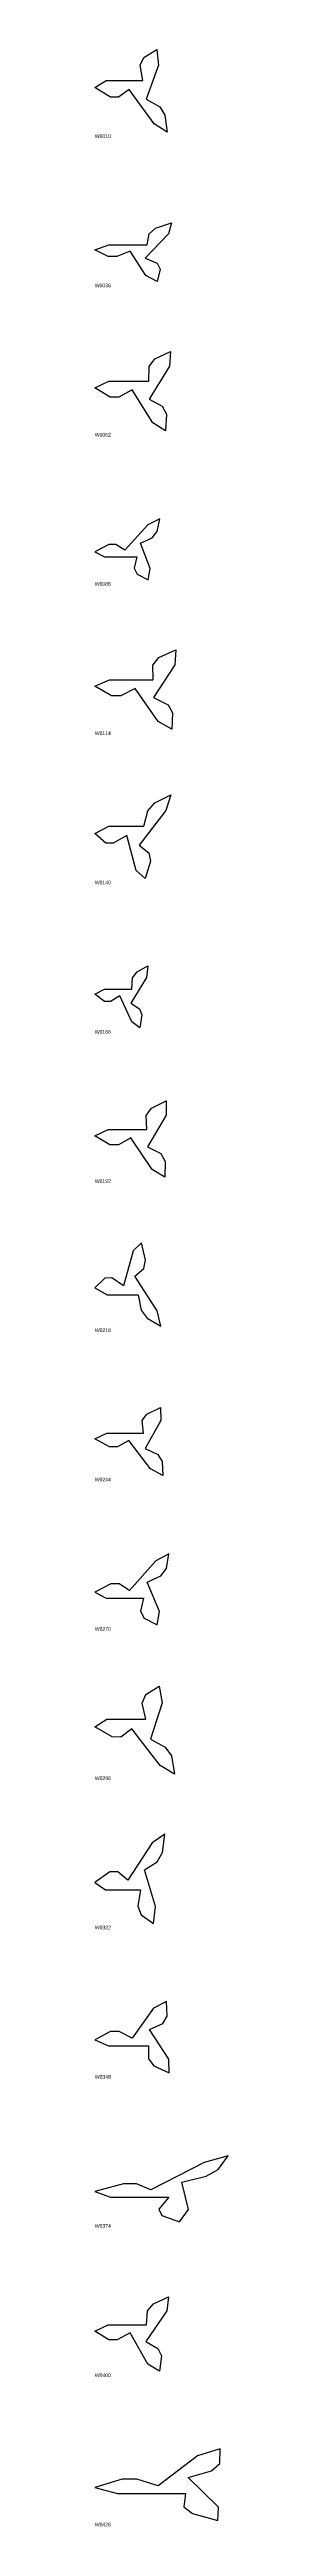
# Model space of a CAD drawing. Header units: millimetres. Extents: x 0 to 2703, y -1633 to 66.
# Drawn here: x 949 to 1039, y -1633 to 56 of the extents above; entities that cross this region are included whole.
import ezdxf

# ---------------------------------------------------------------- set-up
doc = ezdxf.new("R2010")
doc.units = ezdxf.units.MM

msp = doc.modelspace()

# ---------------------------------------------------------------- linework, layer by layer
at = {"layer": 'RECOVERED_OUTLINES'}
for points in [[(956.6, 35.1), (981.4, 35.1), (979.6, 45.5), (982.2, 50.9), (990.9, 56.3), (992.2, 45.7), (983.8, 22.4), (992.9, 17.3), (996.5, 11.6), (998, 0), (989.1, 5.5), (972.1, 28.9), (964.9, 23.7), (959.5, 23.8), (948.8, 30.3)], [(958.4, -76.8), (984.4, -76.8), (985.8, -69.5), (990.1, -65.6), (1000.9, -61.8), (999, -69.3), (983.1, -85.9), (991.1, -89.5), (993.2, -93.5), (991.2, -101.8), (983.6, -97.9), (972.9, -81.2), (963.7, -84.9), (958, -84.9), (948.8, -80.2)], [(958.3, -169.9), (985.6, -169.9), (985.7, -159.9), (989.6, -154.7), (1000.3, -149.6), (999.6, -159.7), (985.7, -182.1), (994.7, -186.9), (997.6, -192.4), (996.9, -203.6), (988.2, -198.3), (974.2, -175.8), (965.2, -180.8), (959.2, -180.8), (948.8, -174.5)], [(955.5, -289.7), (977.3, -289.7), (975.5, -297.4), (977.6, -301.4), (985.1, -305.3), (986.5, -297.5), (979.8, -280.3), (987.9, -276.6), (991.2, -272.3), (992.9, -263.7), (984.9, -267.8), (969.3, -285.1), (963.1, -281.3), (958.3, -281.3), (948.8, -286.2)], [(958.9, -373.4), (988.4, -373.4), (988.3, -363.4), (992.4, -358.2), (1003.8, -353), (1003.3, -363.2), (988.8, -385.6), (998.6, -390.5), (1001.7, -396), (1001.2, -407.1), (991.8, -401.9), (976.2, -379.3), (966.6, -384.3), (960.1, -384.3), (948.8, -377.9)], [(958.3, -473.3), (982.1, -473.3), (984.9, -462.8), (989.7, -457.3), (1000.4, -451.9), (997.1, -462.6), (979, -486.2), (985.6, -491.4), (986.6, -497.1), (983, -508.9), (976.9, -503.4), (970.6, -479.6), (961.4, -484.9), (956.2, -484.8), (948.8, -478.2)], [(955.5, -584.4), (973.9, -584.4), (974.5, -576.6), (977.5, -572.5), (984.9, -568.5), (983.9, -576.4), (973.3, -593.9), (979.1, -597.7), (980.7, -602), (979.5, -610.7), (974, -606.6), (965.8, -589), (959.5, -592.9), (955.5, -592.9), (948.8, -587.9)], [(957.8, -680.1), (984.1, -680.1), (983.8, -670.5), (987.4, -665.5), (997.4, -660.6), (997.2, -670.3), (984.7, -691.8), (993.6, -696.5), (996.6, -701.8), (996.4, -712.5), (987.8, -707.4), (973.3, -685.8), (964.9, -690.6), (959.1, -690.5), (948.8, -684.5)], [(957.1, -792.9), (978.3, -792.9), (980.4, -803.3), (984.5, -808.8), (993.8, -814.2), (991.3, -803.6), (976.1, -780), (982.1, -774.9), (983.2, -769.1), (980.5, -757.4), (974.8, -762.9), (968.3, -786.6), (960.3, -781.3), (955.7, -781.4), (948.8, -788)], [(957, -887.1), (981.8, -887.1), (981.1, -878.5), (984.2, -874.1), (993.4, -869.6), (993.7, -878.4), (983, -897.6), (991.6, -901.7), (994.7, -906.5), (995, -916), (986.7, -911.5), (972, -892.2), (964.3, -896.5), (958.8, -896.4), (948.8, -891)], [(956.6, -999.6), (981.8, -999.6), (979.9, -1008.5), (982.4, -1013.2), (991.2, -1017.8), (992.7, -1008.7), (984.5, -988.7), (993.8, -984.3), (997.6, -979.4), (999.2, -969.4), (990.2, -974.1), (972.5, -994.3), (965.3, -989.8), (959.7, -989.9), (948.8, -995.5)], [(956.9, -1082.2), (983.4, -1082.2), (981.1, -1071.1), (983.5, -1065.3), (992.6, -1059.6), (994.5, -1070.9), (986.7, -1095.7), (996.7, -1101.1), (1000.9, -1107.2), (1003, -1119.6), (993.3, -1113.8), (973.9, -1088.8), (966.4, -1094.3), (960.5, -1094.2), (948.8, -1087.3)], [(956.1, -1198.5), (979.9, -1198.5), (978, -1209.7), (980.4, -1215.6), (988.6, -1221.4), (990.1, -1209.9), (982.5, -1184.8), (991.3, -1179.3), (994.8, -1173.1), (996.5, -1160.6), (987.9, -1166.5), (971.2, -1191.9), (964.4, -1186.2), (959.1, -1186.3), (948.8, -1193.4)], [(958.1, -1304.8), (985.3, -1304.8), (985.2, -1313.8), (988.9, -1318.5), (999.4, -1323.2), (999.1, -1314), (985.9, -1293.8), (995, -1289.5), (998, -1284.5), (997.6, -1274.5), (988.8, -1279.2), (974.2, -1299.5), (965.4, -1295), (959.4, -1295), (948.8, -1300.7)], [(959.4, -1408), (999.2, -1408), (992.4, -1416.3), (994.4, -1420.6), (1006.3, -1424.9), (1012.5, -1416.5), (1008, -1397.8), (1024.6, -1393.8), (1032.6, -1389.2), (1039.5, -1379.9), (1023.1, -1384.3), (986.8, -1403.1), (977.2, -1398.9), (968.4, -1398.9), (948.8, -1404.2)], [(958, -1495), (983.9, -1495), (984.6, -1485.6), (988.6, -1480.7), (998.9, -1475.9), (997.8, -1485.4), (983.4, -1506.5), (991.7, -1511.1), (994.1, -1516.2), (992.8, -1526.7), (984.9, -1521.8), (972.8, -1500.6), (964, -1505.3), (958.3, -1505.2), (948.8, -1499.3)], [(964.2, -1610.1), (1010.4, -1610.1), (1009.3, -1619.1), (1015.2, -1623.8), (1032.5, -1628.5), (1032.8, -1619.3), (1012.3, -1599.1), (1028.2, -1594.7), (1033.7, -1589.7), (1034.1, -1579.6), (1018.7, -1584.4), (991.9, -1604.8), (977.4, -1600.2), (967.3, -1600.3), (948.8, -1606)]]:
    msp.add_lwpolyline(points, close=True, dxfattribs=at)

# ---------------------------------------------------------------- texts
at = {"layer": 'NEW_CATALOGUE_LABELS'}
for s, p in [('W0010', (948.8, -4)), ('W0036', (948.8, -105.8)), ('W0062', (948.8, -207.6)), ('W0088', (948.8, -309.3)), ('W0114', (948.8, -411.1)), ('W0140', (948.8, -512.9)), ('W0166', (948.8, -614.7)), ('W0192', (948.8, -716.5)), ('W0218', (948.8, -818.2)), ('W0244', (948.8, -920)), ('W0270', (948.8, -1021.8)), ('W0296', (948.8, -1123.6)), ('W0322', (948.8, -1225.4)), ('W0348', (948.8, -1327.2)), ('W0374', (948.8, -1428.9)), ('W0400', (948.8, -1530.7)), ('W0426', (948.8, -1632.5))]:
    msp.add_text(s, height=2.5, dxfattribs=at).set_placement(p)

doc.saveas('drawing.dxf')
